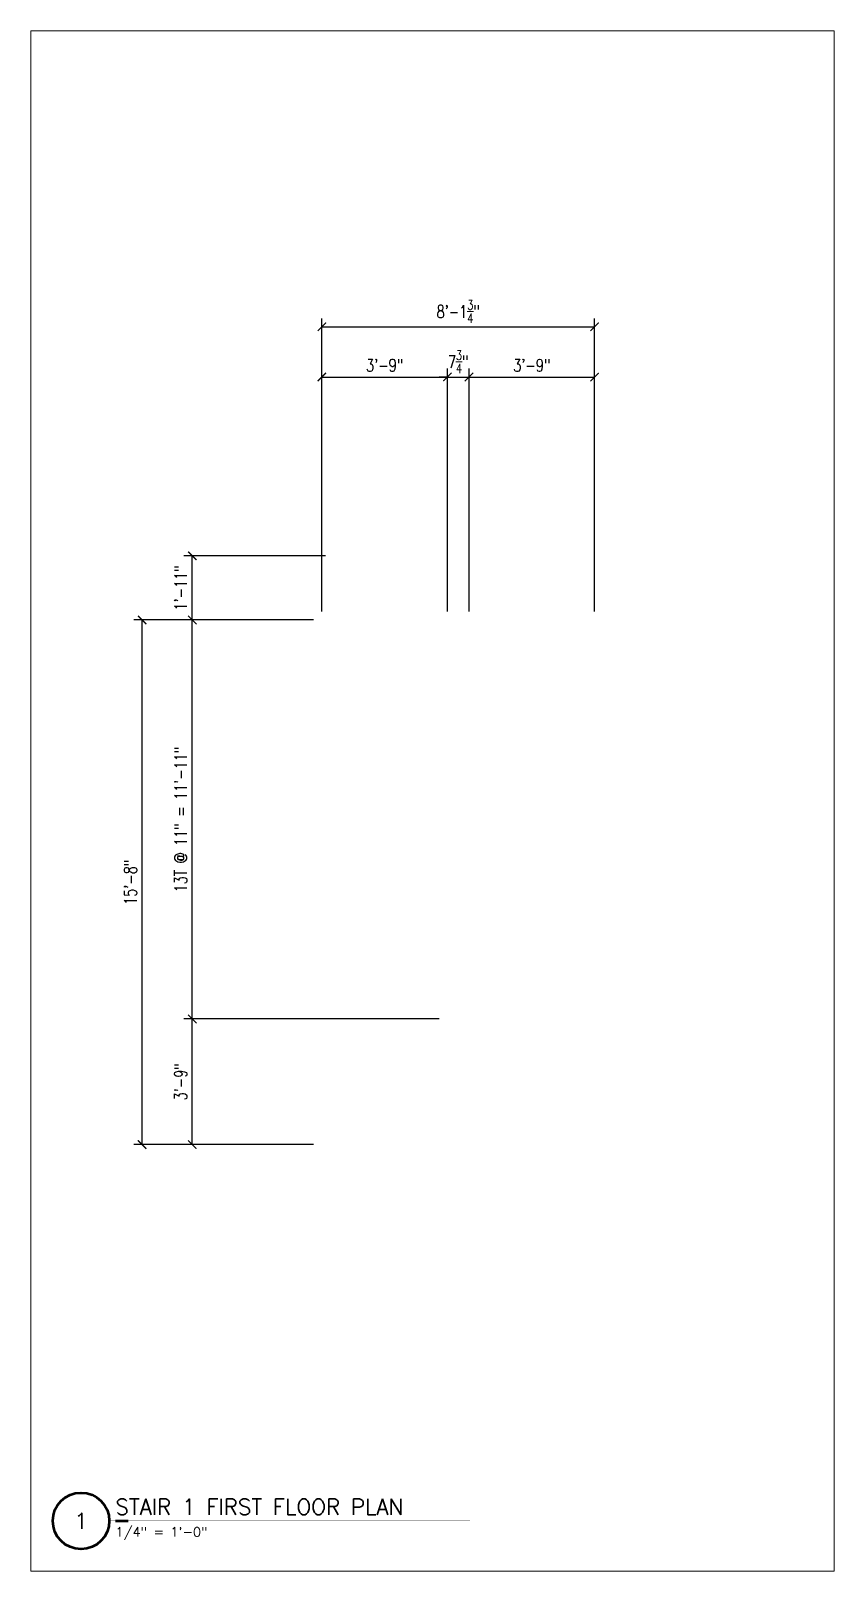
# Model space of a CAD drawing. Header units: inches. Extents: x 267 to 2136, y 549 to 1290.
# Drawn here: x 267 to 555, y 549 to 1101 of the extents above; entities that cross this region are included whole.
import ezdxf
from ezdxf.enums import TextEntityAlignment as Align

# ---------------------------------------------------------------- set-up
doc = ezdxf.new("R2010")
doc.units = ezdxf.units.IN
doc.header["$LTSCALE"] = 0.5
doc.header["$MEASUREMENT"] = 0
doc.layers.get('0').update_dxf_attribs({"lineweight": 18})
doc.layers.get('Defpoints').update_dxf_attribs({"color": 140, "lineweight": 18})
doc.layers.add('A-Anno-Dims', color=211, linetype='Continuous', lineweight=18)
doc.layers.add('G-Anno-Ttlb', color=213, linetype='Continuous', lineweight=50)
doc.layers.add('A-Anno-Titl-Nplt', color=140, linetype='Continuous', lineweight=18, plot=False)
doc.styles.add('Arch-Dim', font='romans.shx', dxfattribs={"width": 0.75})
doc.styles.add('RomanS', font='romans.shx')
doc.dimstyles.new('Aec-Arch-I-96', dxfattribs={"dimscale": 96, "dimtxt": 0.09375, "dimasz": 0.0625, "dimexe": 0.0625, "dimexo": 0.0625, "dimgap": 0.03125, "dimtad": 1, "dimdec": 4, "dimzin": 3, "dimdsep": 46, "dimlunit": 4, "dimtxsty": 'Arch-Dim', "dimblk": 'ARCHTICK', "dimcen": 0.09375, "dimazin": 2, "dimtfac": 0.75, "dimtdec": 4, "dimtix": 1, "dimtmove": 2, "dimatfit": 2, "dimfxl": 1, "dimtolj": 1, "dimtzin": 0, "dimarcsym": 0})

msp = doc.modelspace()

# ---------------------------------------------------------------- blocks, each defined once
blk = doc.blocks.new('Anno_Title_A1')
at = {"color": 0, "linetype": 'ByBlock', "lineweight": -2}
blk.add_circle((0, 0), 2.25, dxfattribs=at)
blk.add_circle((0, 0), 2.25, dxfattribs=at)
at = {"color": 0, "linetype": 'ByBlock', "lineweight": -2, "style": 'RomanS'}
blk.add_attdef('NUMBER', text='', height=1.25, dxfattribs=at).set_placement((0, 0), align=Align.MIDDLE)
blk = doc.blocks.new('Anno_Title_T1')
at = {"color": 0, "linetype": 'ByBlock', "lineweight": -2}
blk.add_lwpolyline([(2.75, 0), (3.75, 0)], dxfattribs=at)
at = {"color": 0, "linetype": 'ByBlock', "lineweight": -2, "style": 'RomanS'}
blk.add_attdef('TITLE', (2.75, 0.5), '', height=1.25, dxfattribs=at)
blk.add_attdef('SCALE', text='', height=0.75, dxfattribs=at).set_placement((2.75, -0.5), align=Align.TOP_LEFT)
blk = doc.blocks.new('_ArchTick')
at = {"color": 0, "linetype": 'ByBlock', "const_width": 0.15}
blk.add_lwpolyline([(-0.5, -0.5), (0.5, 0.5)], dxfattribs=at)
blk = doc.blocks.new('*D14')
at = {"layer": 'A-Anno-Dims', "color": 0, "lineweight": -2, "transparency": 16777216}
for p, q in [((371.5, 892.87), (371.5, 979.94)), ((416.5, 892.87), (416.5, 979.94)), ((371.5, 976.94), (416.5, 976.94))]:
    blk.add_line(p, q, dxfattribs=at)
at = {"layer": 'Defpoints', "color": 0, "transparency": 16777216}
for p in [(416.5, 976.94), (371.5, 889.87), (416.5, 889.87)]:
    blk.add_point(p, dxfattribs=at)
at = {"layer": 'A-Anno-Dims', "color": 0, "lineweight": -2, "transparency": 16777216, "xscale": 3, "yscale": 3, "zscale": 3, "rotation": 180}
blk.add_blockref('_ArchTick', (371.5, 976.94), dxfattribs=at)
at = {"layer": 'A-Anno-Dims', "color": 0, "lineweight": -2, "transparency": 16777216, "xscale": 3, "yscale": 3, "zscale": 3}
blk.add_blockref('_ArchTick', (416.5, 976.94), dxfattribs=at)
at = {"layer": 'A-Anno-Dims', "color": 0, "transparency": 16777216, "insert": (394, 981.12), "char_height": 4.5, "attachment_point": 5, "style": 'Arch-Dim'}
blk.add_mtext('\\A1;3\'-9"', dxfattribs=at)
blk = doc.blocks.new('*D15')
at = {"layer": 'A-Anno-Dims', "color": 0, "lineweight": -2, "transparency": 16777216}
for p, q in [((424.25, 892.87), (424.25, 979.94)), ((469.25, 892.87), (469.25, 979.94)), ((424.25, 976.94), (469.25, 976.94))]:
    blk.add_line(p, q, dxfattribs=at)
at = {"layer": 'Defpoints', "color": 0, "transparency": 16777216}
for p in [(469.25, 976.94), (424.25, 889.87), (469.25, 889.87)]:
    blk.add_point(p, dxfattribs=at)
at = {"layer": 'A-Anno-Dims', "color": 0, "lineweight": -2, "transparency": 16777216, "xscale": 3, "yscale": 3, "zscale": 3, "rotation": 180}
blk.add_blockref('_ArchTick', (424.25, 976.94), dxfattribs=at)
at = {"layer": 'A-Anno-Dims', "color": 0, "lineweight": -2, "transparency": 16777216, "xscale": 3, "yscale": 3, "zscale": 3}
blk.add_blockref('_ArchTick', (469.25, 976.94), dxfattribs=at)
at = {"layer": 'A-Anno-Dims', "color": 0, "transparency": 16777216, "insert": (446.75, 981.12), "char_height": 4.5, "attachment_point": 5, "style": 'Arch-Dim'}
blk.add_mtext('\\A1;3\'-9"', dxfattribs=at)
blk = doc.blocks.new('*D16')
at = {"layer": 'A-Anno-Dims', "color": 0, "lineweight": -2, "transparency": 16777216}
for p, q in [((416.4999, 892.8749), (416.4999, 979.9375)), ((424.2501, 892.8749), (424.2501, 979.9375)), ((416.4999, 976.9375), (413.4999, 976.9375)), ((416.4999, 976.9375), (424.2501, 976.9375)), ((424.2501, 976.9375), (427.2501, 976.9375))]:
    blk.add_line(p, q, dxfattribs=at)
at = {"layer": 'Defpoints', "color": 0, "transparency": 16777216}
for p in [(424.2501, 976.9375), (416.4999, 889.8749), (424.2501, 889.8749)]:
    blk.add_point(p, dxfattribs=at)
at = {"layer": 'A-Anno-Dims', "color": 0, "lineweight": -2, "transparency": 16777216, "xscale": 3, "yscale": 3, "zscale": 3}
blk.add_blockref('_ArchTick', (416.4999, 976.9375), dxfattribs=at)
at = {"layer": 'A-Anno-Dims', "color": 0, "lineweight": -2, "transparency": 16777216, "xscale": 3, "yscale": 3, "zscale": 3, "rotation": 180}
blk.add_blockref('_ArchTick', (424.2501, 976.9375), dxfattribs=at)
at = {"layer": 'A-Anno-Dims', "color": 0, "transparency": 16777216, "insert": (420.375, 982.375), "char_height": 4.5, "attachment_point": 5, "style": 'Arch-Dim'}
blk.add_mtext('\\A1;7{\\H0.750000x;\\S3/4;}"', dxfattribs=at)
blk = doc.blocks.new('*D17')
at = {"layer": 'A-Anno-Dims', "color": 0, "lineweight": -2, "transparency": 16777216}
for p, q in [((371.5, 892.8749), (371.5, 997.9375)), ((371.5, 994.9375), (469.25, 994.9375)), ((469.25, 892.8749), (469.25, 997.9375))]:
    blk.add_line(p, q, dxfattribs=at)
at = {"layer": 'Defpoints', "color": 0, "transparency": 16777216}
for p in [(469.25, 994.9375), (371.5, 889.8749), (469.25, 889.8749)]:
    blk.add_point(p, dxfattribs=at)
at = {"layer": 'A-Anno-Dims', "color": 0, "lineweight": -2, "transparency": 16777216, "xscale": 3, "yscale": 3, "zscale": 3, "rotation": 180}
blk.add_blockref('_ArchTick', (371.5, 994.9375), dxfattribs=at)
at = {"layer": 'A-Anno-Dims', "color": 0, "lineweight": -2, "transparency": 16777216, "xscale": 3, "yscale": 3, "zscale": 3}
blk.add_blockref('_ArchTick', (469.25, 994.9375), dxfattribs=at)
at = {"layer": 'A-Anno-Dims', "color": 0, "transparency": 16777216, "insert": (420.375, 1000.375), "char_height": 4.5, "attachment_point": 5, "style": 'Arch-Dim'}
blk.add_mtext('\\A1;8\'-1{\\H0.750000x;\\S3/4;}"', dxfattribs=at)
blk = doc.blocks.new('*D18')
at = {"layer": 'A-Anno-Dims', "color": 0, "lineweight": -2, "transparency": 16777216}
for p, q in [((413.5, 746.88), (322.06, 746.88)), ((325.06, 701.88), (325.06, 746.88)), ((368.5, 701.88), (322.06, 701.88))]:
    blk.add_line(p, q, dxfattribs=at)
at = {"layer": 'Defpoints', "color": 0, "transparency": 16777216}
for p in [(325.06, 746.88), (416.5, 746.88), (371.5, 701.88)]:
    blk.add_point(p, dxfattribs=at)
at = {"layer": 'A-Anno-Dims', "color": 0, "lineweight": -2, "transparency": 16777216, "xscale": 3, "yscale": 3, "zscale": 3}
for p, rotation in [((325.06, 746.88), 90), ((325.06, 701.88), 270)]:
    blk.add_blockref('_ArchTick', p, dxfattribs=dict(at, rotation=rotation))
at = {"layer": 'A-Anno-Dims', "color": 0, "transparency": 16777216, "insert": (320.88, 724.38), "char_height": 4.5, "attachment_point": 5, "rotation": 90, "style": 'Arch-Dim'}
blk.add_mtext('\\A1;3\'-9"', dxfattribs=at)
blk = doc.blocks.new('*D19')
at = {"layer": 'A-Anno-Dims', "color": 0, "lineweight": -2, "transparency": 16777216}
for p, q in [((368.5, 889.87), (322.06, 889.87)), ((325.06, 746.88), (325.06, 889.87)), ((413.5, 746.88), (322.06, 746.88))]:
    blk.add_line(p, q, dxfattribs=at)
at = {"layer": 'Defpoints', "color": 0, "transparency": 16777216}
for p in [(325.06, 889.87), (371.5, 889.87), (416.5, 746.88)]:
    blk.add_point(p, dxfattribs=at)
at = {"layer": 'A-Anno-Dims', "color": 0, "lineweight": -2, "transparency": 16777216, "xscale": 3, "yscale": 3, "zscale": 3}
for p, rotation in [((325.06, 889.87), 90), ((325.06, 746.88), 270)]:
    blk.add_blockref('_ArchTick', p, dxfattribs=dict(at, rotation=rotation))
at = {"layer": 'A-Anno-Dims', "color": 0, "transparency": 16777216, "insert": (320.88, 818.37), "char_height": 4.5, "attachment_point": 5, "rotation": 90, "style": 'Arch-Dim'}
blk.add_mtext('\\A1;13T @ 11" = 11\'-11"', dxfattribs=at)
blk = doc.blocks.new('*D20')
at = {"layer": 'A-Anno-Dims', "color": 0, "lineweight": -2, "transparency": 16777216}
for p, q in [((368.5, 889.87), (304.06, 889.87)), ((307.06, 701.88), (307.06, 889.87)), ((368.5, 701.88), (304.06, 701.88))]:
    blk.add_line(p, q, dxfattribs=at)
at = {"layer": 'Defpoints', "color": 0, "transparency": 16777216}
for p in [(307.06, 889.87), (371.5, 889.87), (371.5, 701.88)]:
    blk.add_point(p, dxfattribs=at)
at = {"layer": 'A-Anno-Dims', "color": 0, "lineweight": -2, "transparency": 16777216, "xscale": 3, "yscale": 3, "zscale": 3}
for p, rotation in [((307.06, 889.87), 90), ((307.06, 701.88), 270)]:
    blk.add_blockref('_ArchTick', p, dxfattribs=dict(at, rotation=rotation))
at = {"layer": 'A-Anno-Dims', "color": 0, "transparency": 16777216, "insert": (302.88, 795.87), "char_height": 4.5, "attachment_point": 5, "rotation": 90, "style": 'Arch-Dim'}
blk.add_mtext('\\A1;15\'-8"', dxfattribs=at)
blk = doc.blocks.new('*D21')
at = {"layer": 'A-Anno-Dims', "color": 0, "lineweight": -2, "transparency": 16777216}
for p, q in [((372.75, 912.87), (322.06, 912.87)), ((325.06, 889.87), (325.06, 912.87)), ((368.5, 889.87), (322.06, 889.87))]:
    blk.add_line(p, q, dxfattribs=at)
at = {"layer": 'Defpoints', "color": 0, "transparency": 16777216}
for p in [(325.06, 912.87), (375.75, 912.87), (371.5, 889.87)]:
    blk.add_point(p, dxfattribs=at)
at = {"layer": 'A-Anno-Dims', "color": 0, "lineweight": -2, "transparency": 16777216, "xscale": 3, "yscale": 3, "zscale": 3}
for p, rotation in [((325.06, 912.87), 90), ((325.06, 889.87), 270)]:
    blk.add_blockref('_ArchTick', p, dxfattribs=dict(at, rotation=rotation))
at = {"layer": 'A-Anno-Dims', "color": 0, "transparency": 16777216, "insert": (320.88, 901.37), "char_height": 4.5, "attachment_point": 5, "rotation": 90, "style": 'Arch-Dim'}
blk.add_mtext('\\A1;1\'-11"', dxfattribs=at)

# ---------------------------------------------------------------- dimensions: what is measured, and where the dimension line sits
at = {"layer": 'A-Anno-Dims'}
for base, p1, p2, picture, middle in [((469.25, 994.9375), (371.5, 889.8749), (469.25, 889.8749), '*D17', (420.375, 1000.375)), ((416.4999, 976.9375), (371.5, 889.8749), (416.4999, 889.8749), '*D14', (393.99995, 981.11607)), ((424.2501, 976.9375), (416.4999, 889.8749), (424.2501, 889.8749), '*D16', (420.375, 982.375)), ((469.25, 976.9375), (424.2501, 889.8749), (469.25, 889.8749), '*D15', (446.75005, 981.11607))]:
    dim = msp.add_linear_dim(base=base, p1=p1, p2=p2, dimstyle='Aec-Arch-I-96', override={"dimscale": 48}, dxfattribs=at)
    dim.commit()
    dim.dimension.update_dxf_attribs({"geometry": picture, "text_midpoint": middle})
for base, p1, p2, picture, middle in [((325.0625, 912.8749), (371.5, 889.8749), (375.7499, 912.8749), '*D21', (320.88393, 901.3749)), ((307.0625, 889.8749), (371.5, 701.875), (371.5, 889.8749), '*D20', (302.88393, 795.87495)), ((325.0625, 746.875), (371.5, 701.875), (416.4999, 746.875), '*D18', (320.88393, 724.375))]:
    dim = msp.add_linear_dim(base=base, p1=p1, p2=p2, angle=90, dimstyle='Aec-Arch-I-96', override={"dimscale": 48}, dxfattribs=at)
    dim.commit()
    dim.dimension.update_dxf_attribs({"geometry": picture, "text_midpoint": middle})
dim = msp.add_linear_dim(base=(325.0625, 889.8749), p1=(416.4999, 746.875), p2=(371.5, 889.8749), angle=90, text='13T @ 11" = 11\'-11"', dimstyle='Aec-Arch-I-96', override={"dimscale": 48}, dxfattribs=at)
dim.commit()
dim.dimension.update_dxf_attribs({"geometry": '*D19', "text_midpoint": (320.88393, 818.37495)})

# ---------------------------------------------------------------- linework, layer by layer
at = {"layer": 'A-Anno-Titl-Nplt'}
msp.add_lwpolyline([(267.15625, 549), (555.15625, 549), (555.15625, 1101), (267.15625, 1101)], close=True, dxfattribs=at)
at = {"layer": 'G-Anno-Ttlb'}
msp.add_lwpolyline([(295.28125, 567, 0.1125, 0.1125, 0), (424.65625, 567, 0.1125, 0.1125, 0)], format="xyseb", dxfattribs=at)

# ---------------------------------------------------------------- block references
ref = msp.add_blockref('Anno_Title_A1', (285.15625, 567), dxfattribs=dict(at, xscale=4.5, yscale=4.5, zscale=4.5))
ref.add_attrib('NUMBER', '1', dxfattribs={"layer": '0', "color": 0, "linetype": 'ByBlock', "lineweight": -2, "height": 5.625, "style": 'Arch-Dim'}).set_placement((285.15625, 567), align=Align.MIDDLE)
ref = msp.add_blockref('Anno_Title_T1', (285.15625, 567), dxfattribs=dict(at, xscale=4.5, yscale=4.5, zscale=4.5))
ref.add_attrib('SCALE', '1/4" = 1\'-0"', dxfattribs={"layer": '0', "color": 0, "linetype": 'ByBlock', "lineweight": -2, "height": 3.375, "style": 'Arch-Dim'}).set_placement((297.53125, 564.75), align=Align.TOP_LEFT)
ref.add_attrib('TITLE', 'STAIR 1 FIRST FLOOR PLAN', (297.53125, 569.25), dxfattribs={"layer": '0', "color": 0, "linetype": 'ByBlock', "lineweight": -2, "height": 5.625, "style": 'Arch-Dim'})

msp.set_redraw_order([(e.dxf.handle, doc.entitydb.next_handle()) for e in msp.query("TEXT MTEXT ATTDEF DIMENSION ARC_DIMENSION")])  # texts and dimensions are drawn at this point

doc.saveas('drawing.dxf')
